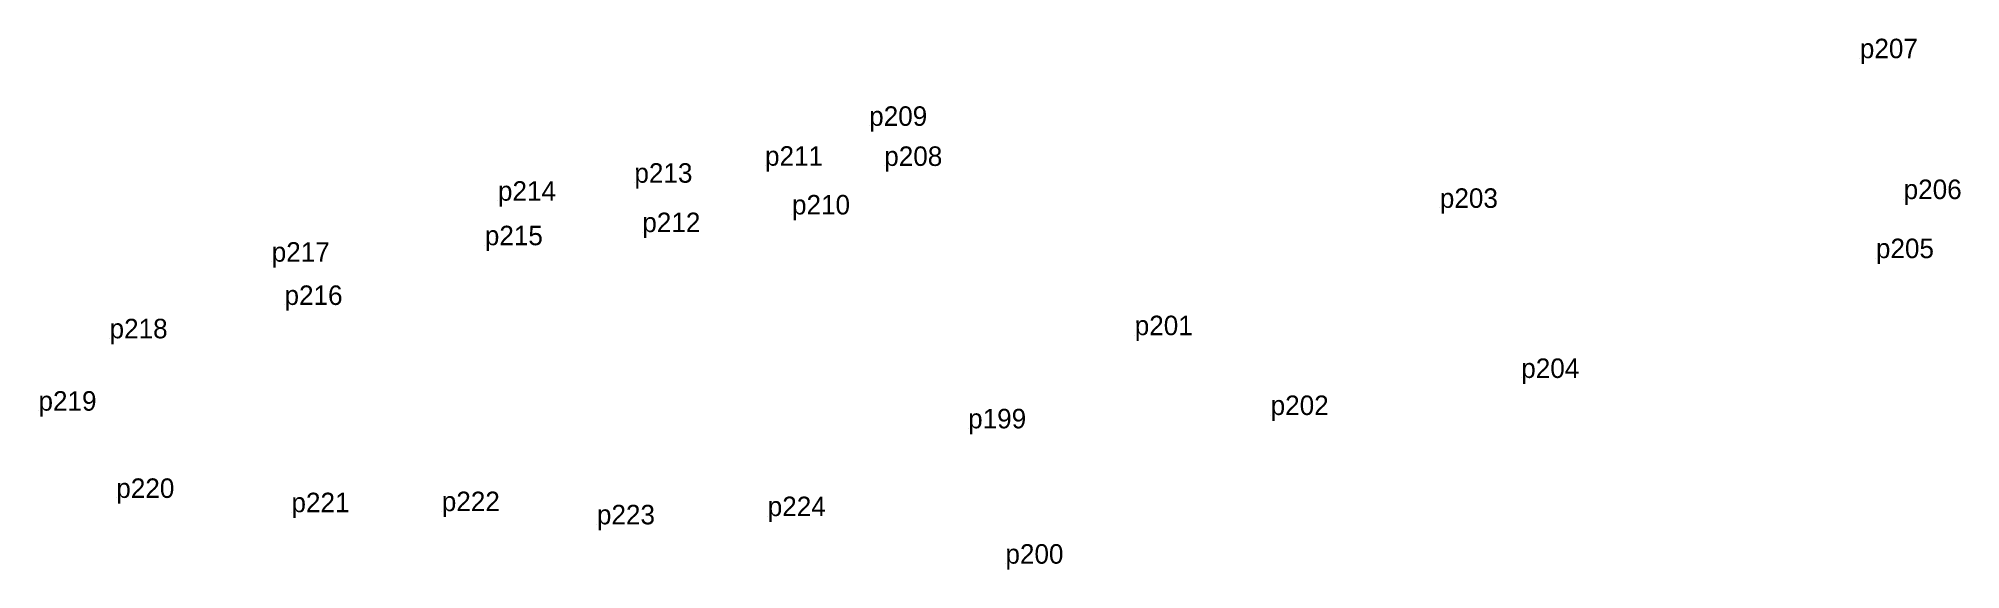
# Model space of a CAD drawing. Extents: x 543288 to 552498, y 1822776 to 1839668.
# Drawn here: x 543800.3 to 543977.7, y 1835066.1 to 1835115.1 of the extents above; entities that cross this region are included whole.
import ezdxf

# ---------------------------------------------------------------- set-up
doc = ezdxf.new("R2010")
doc.units = 0
doc.layers.add('Level 12', color=7, linetype='Continuous')
doc.layers.add('Level 7', color=7, linetype='Continuous')

msp = doc.modelspace()

# ---------------------------------------------------------------- texts
at = {"layer": 'Level 12'}
for s, p in [('p207', (543968.38, 1835113.28)), ('p209', (543876.98, 1835107.04)), ('p211', (543867.37, 1835103.36)), ('p208', (543878.37, 1835103.34)), ('p213', (543855.32, 1835101.79)), ('p214', (543842.73, 1835100.13)), ('p203', (543929.63, 1835099.47)), ('p206', (543972.42, 1835100.28)), ('p210', (543869.86, 1835098.86)), ('p215', (543841.52, 1835096.02)), ('p212', (543856.05, 1835097.23)), ('p217', (543821.86, 1835094.5)), ('p205', (543969.86, 1835094.83)), ('p216', (543823.04, 1835090.51)), ('p218', (543806.9, 1835087.43)), ('p201', (543901.48, 1835087.72)), ('p204', (543937.14, 1835083.77)), ('p219', (543800.34, 1835080.75)), ('p202', (543914.02, 1835080.35)), ('p199', (543886.11, 1835079.12)), ('p220', (543807.52, 1835072.7)), ('p221', (543823.68, 1835071.38)), ('p222', (543837.55, 1835071.48)), ('p224', (543867.62, 1835071.02)), ('p223', (543851.86, 1835070.26)), ('p200', (543889.55, 1835066.63))]:
    msp.add_text(s, height=1.8, dxfattribs=at).set_placement(p)

# ---------------------------------------------------------------- linework, layer by layer
at = {"layer": 'Level 7'}
for p, q in [((543968.381, 1835113.276), (543968.381, 1835113.276)), ((543876.983, 1835107.045), (543876.983, 1835107.045)), ((543867.368, 1835103.364), (543867.368, 1835103.364)), ((543878.366, 1835103.335), (543878.366, 1835103.335)), ((543855.322, 1835101.787), (543855.322, 1835101.787)), ((543842.727, 1835100.13), (543842.727, 1835100.13)), ((543929.629, 1835099.473), (543929.629, 1835099.473)), ((543972.421, 1835100.28), (543972.421, 1835100.28)), ((543869.857, 1835098.861), (543869.857, 1835098.861)), ((543841.525, 1835096.019), (543841.525, 1835096.019)), ((543856.052, 1835097.234), (543856.052, 1835097.234)), ((543821.855, 1835094.5), (543821.855, 1835094.5)), ((543969.856, 1835094.83), (543969.856, 1835094.83)), ((543823.036, 1835090.511), (543823.036, 1835090.511)), ((543806.895, 1835087.427), (543806.895, 1835087.427)), ((543901.477, 1835087.721), (543901.477, 1835087.721)), ((543937.136, 1835083.771), (543937.136, 1835083.771)), ((543800.336, 1835080.754), (543800.336, 1835080.754)), ((543914.025, 1835080.349), (543914.025, 1835080.349)), ((543886.109, 1835079.117), (543886.109, 1835079.117)), ((543807.522, 1835072.695), (543807.522, 1835072.695)), ((543823.679, 1835071.375), (543823.679, 1835071.375)), ((543837.549, 1835071.48), (543837.549, 1835071.48)), ((543867.623, 1835071.019), (543867.623, 1835071.019)), ((543851.863, 1835070.258), (543851.863, 1835070.258)), ((543889.551, 1835066.632), (543889.551, 1835066.632))]:
    msp.add_line(p, q, dxfattribs=at)

msp.set_redraw_order([(e.dxf.handle, doc.entitydb.next_handle()) for e in msp.query("TEXT MTEXT ATTDEF DIMENSION ARC_DIMENSION")])  # texts and dimensions are drawn at this point

doc.saveas('drawing.dxf')
